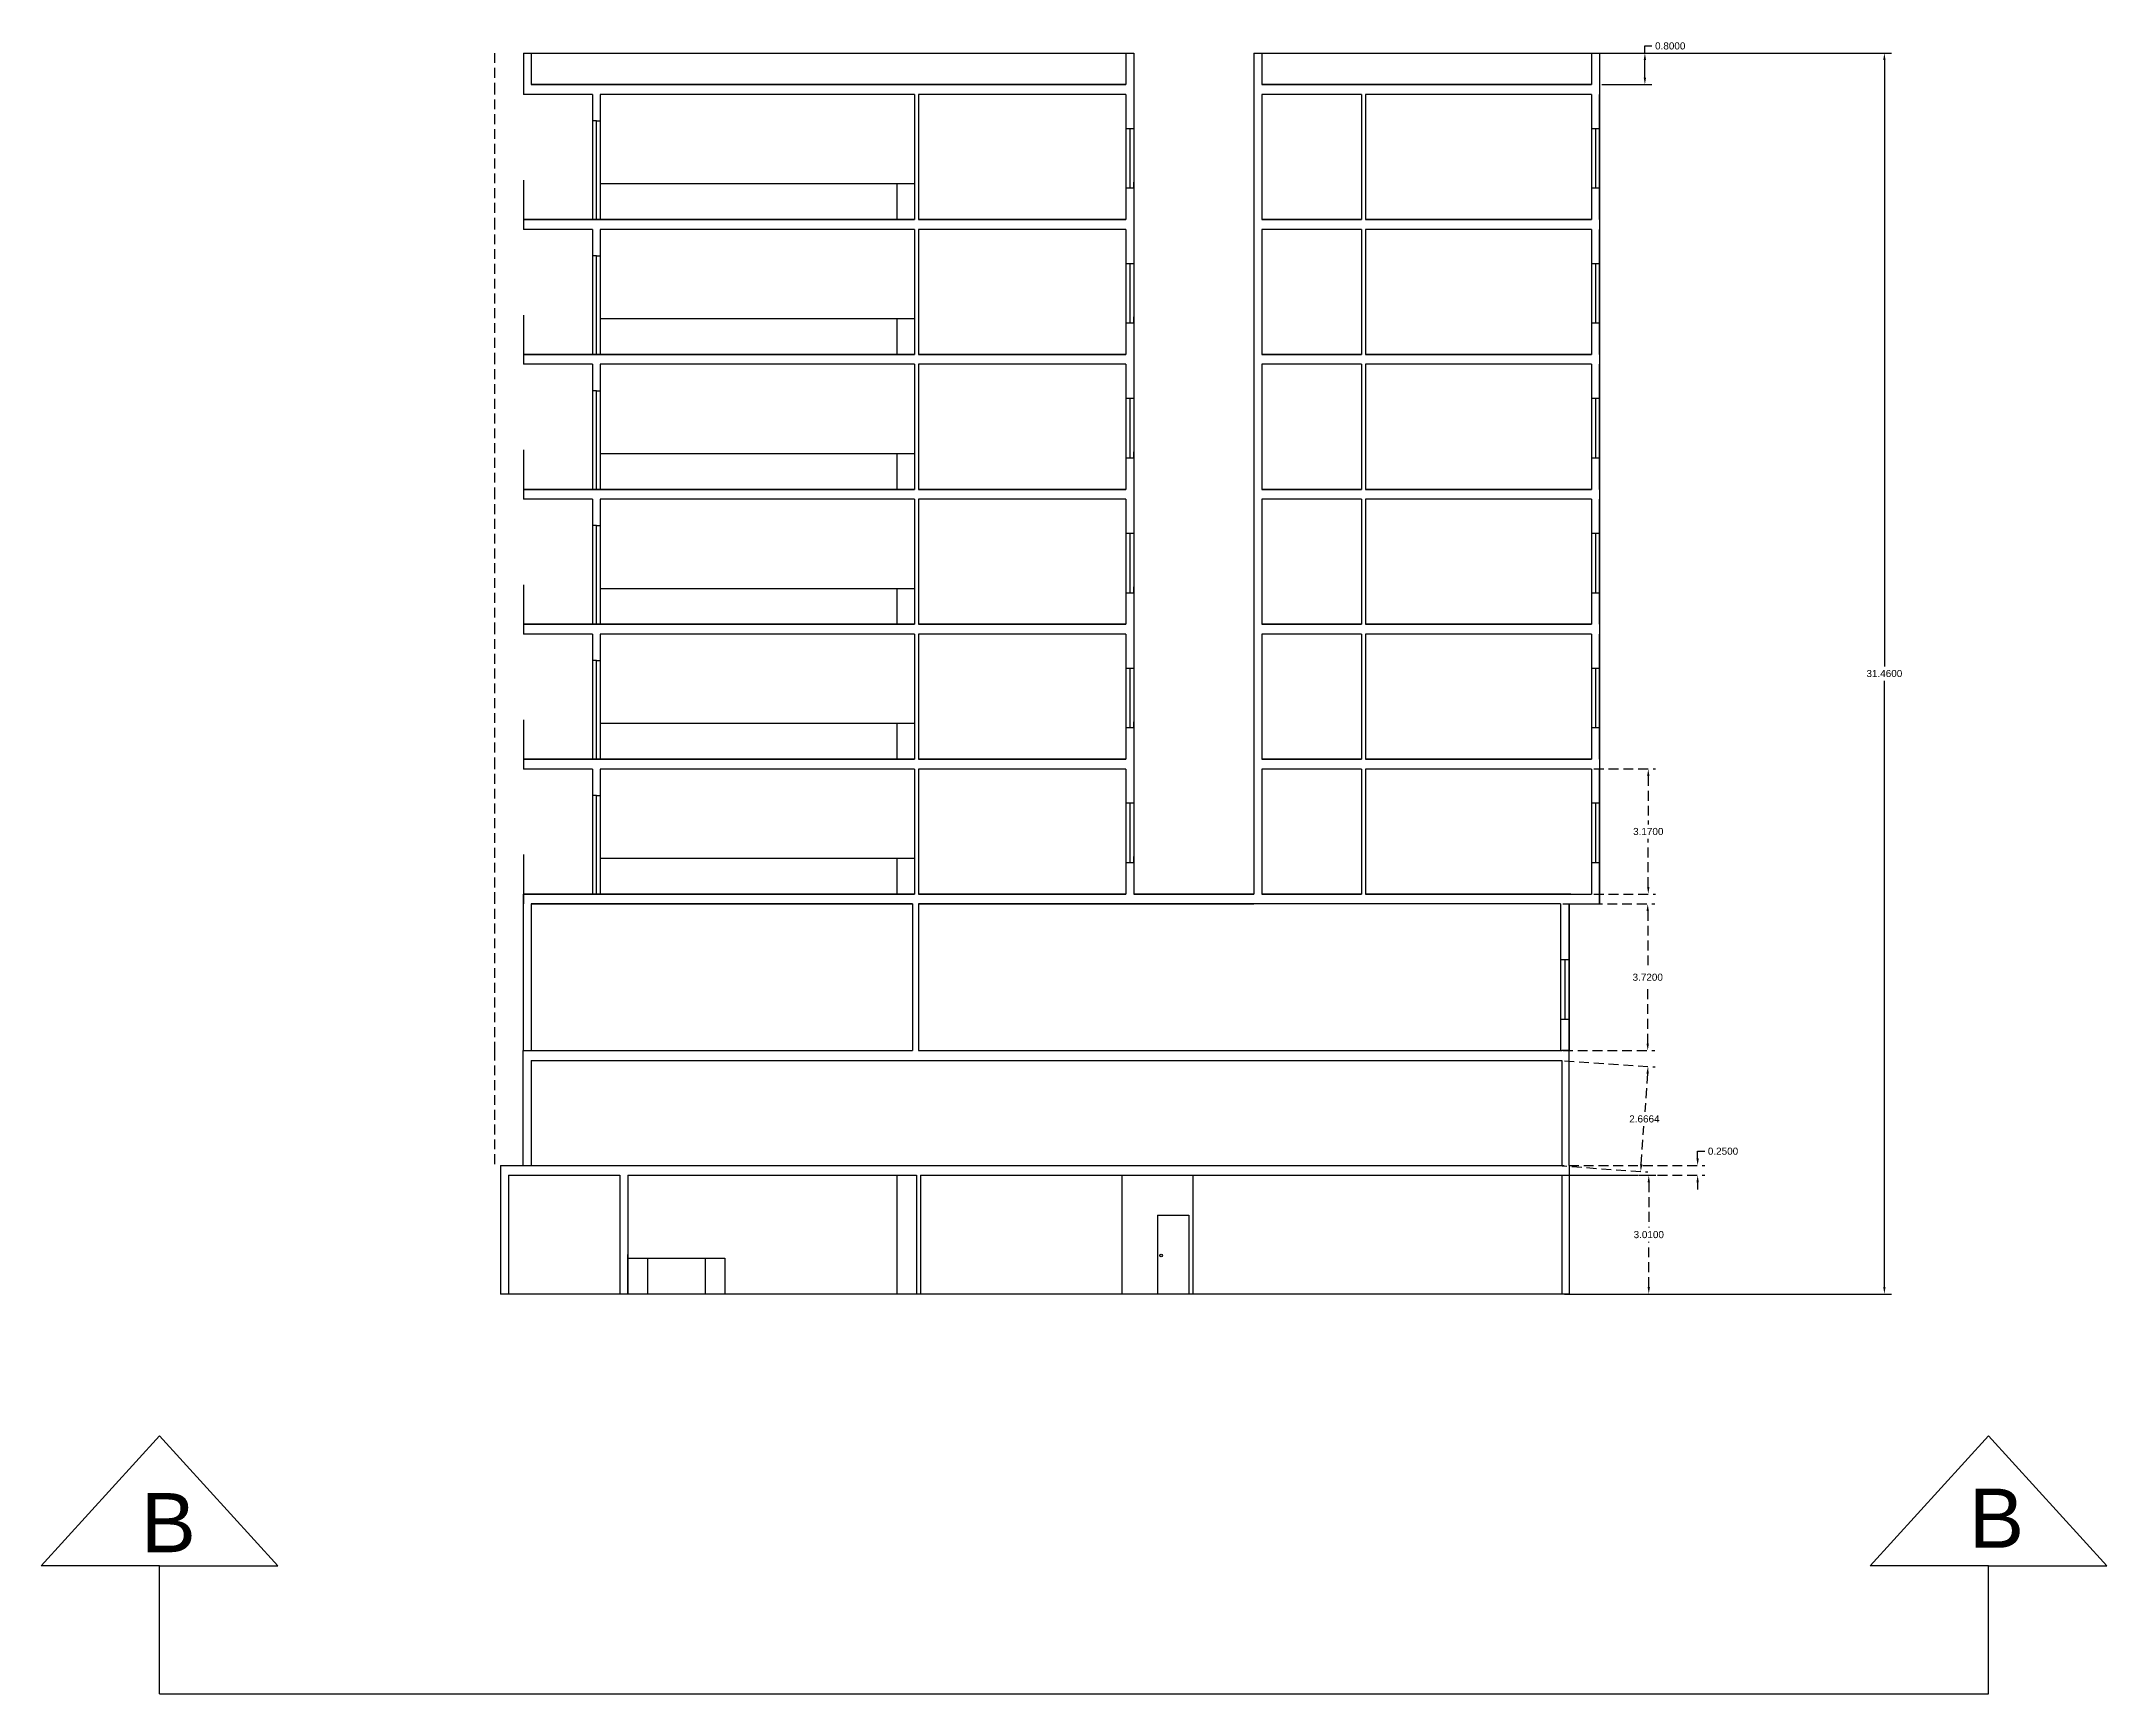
# Model space of a CAD drawing. Header units: inches. Extents: x 5 to 162, y 3 to 116.
# Drawn here: x 4.7 to 57.1, y 2.5 to 44.4 of the extents above; entities that cross this region are included whole.
import ezdxf

# ---------------------------------------------------------------- set-up
doc = ezdxf.new("R2010")
doc.units = ezdxf.units.IN
doc.header["$MEASUREMENT"] = 0
doc.linetypes.add('HIDDEN', pattern=[0.375, 0.25, -0.125])
doc.styles.get("Standard").update_dxf_attribs({"font": 'arial.ttf'})
doc.dimstyles.get("Standard").update_dxf_attribs({"dimtxt": 0.18, "dimasz": 0.18, "dimexe": 0.18, "dimexo": 0.0625, "dimgap": 0.09, "dimtad": 0, "dimtih": 1, "dimtoh": 1, "dimdec": 4, "dimzin": 0, "dimdsep": 46, "dimtxsty": 'Standard', "dimcen": 0.09, "dimadec": 0, "dimazin": 0, "dimtfac": 1, "dimtdec": 4, "dimtofl": 0, "dimtmove": 0, "dimatfit": 3, "dimfxl": 1, "dimtolj": 1, "dimtzin": 0, "dimarcsym": 0})

msp = doc.modelspace()

# ---------------------------------------------------------------- texts
at = {"char_height": 1.5, "attachment_point": 1}
for insert in [(7.22542, 7.60114), (53.59171, 7.71311)]:
    msp.add_mtext_dynamic_manual_height_columns('B', width=1.1155648, gutter_width=1, heights=[0], dxfattribs=dict(at, insert=insert))

# ---------------------------------------------------------------- blocks, each defined once
blk = doc.blocks.new('*D114')
at = {"color": 0, "lineweight": -2, "transparency": 16777216}
for p, q in [((43.517, 44.107), (51.626, 44.107)), ((51.446, 43.927), (51.446, 28.558)), ((51.446, 12.827), (51.446, 28.195)), ((43.517, 12.647), (51.626, 12.647))]:
    blk.add_line(p, q, dxfattribs=at)
at = {"color": 0, "transparency": 16777216}
for points in [[(51.416, 43.927), (51.476, 43.927), (51.446, 44.107)], [(51.416, 12.827), (51.476, 12.827), (51.446, 12.647)]]:
    blk.add_solid(points, dxfattribs=at)
at = {"layer": 'Defpoints', "color": 0, "transparency": 16777216}
for p in [(43.454, 44.107), (51.446, 44.107), (43.454, 12.647)]:
    blk.add_point(p, dxfattribs=at)
at = {"color": 0, "transparency": 16777216, "insert": (51.446, 28.377), "char_height": 0.18, "attachment_point": 5}
blk.add_mtext('\\A1;31.4600', dxfattribs=at)
blk = doc.blocks.new('*D115')
at = {"color": 0, "linetype": 'HIDDEN', "lineweight": -2, "transparency": 16777216}
for p, q in [((43.331, 15.657), (45.651, 15.657)), ((45.471, 15.477), (45.471, 14.333)), ((45.471, 12.827), (45.471, 13.97)), ((43.331, 12.647), (45.651, 12.647))]:
    blk.add_line(p, q, dxfattribs=at)
at = {"color": 0, "linetype": 'HIDDEN', "transparency": 16777216}
for points in [[(45.441, 15.477), (45.501, 15.477), (45.471, 15.657)], [(45.441, 12.827), (45.501, 12.827), (45.471, 12.647)]]:
    blk.add_solid(points, dxfattribs=at)
at = {"layer": 'Defpoints', "color": 0, "linetype": 'HIDDEN', "transparency": 16777216}
for p in [(43.269, 15.657), (45.471, 15.657), (43.269, 12.647)]:
    blk.add_point(p, dxfattribs=at)
at = {"color": 0, "linetype": 'HIDDEN', "transparency": 16777216, "insert": (45.471, 14.152), "char_height": 0.18, "attachment_point": 5}
blk.add_mtext('\\A1;3.0100', dxfattribs=at)
blk = doc.blocks.new('*D116')
at = {"color": 0, "linetype": 'HIDDEN', "lineweight": -2, "transparency": 16777216}
for p, q in [((43.331, 18.562), (45.632, 18.403)), ((45.44, 18.236), (45.373, 17.267)), ((45.28, 15.935), (45.348, 16.903)), ((43.146, 15.902), (45.448, 15.743))]:
    blk.add_line(p, q, dxfattribs=at)
at = {"color": 0, "linetype": 'HIDDEN', "transparency": 16777216}
for points in [[(45.41, 18.238), (45.47, 18.233), (45.452, 18.415)], [(45.25, 15.937), (45.31, 15.933), (45.268, 15.755)]]:
    blk.add_solid(points, dxfattribs=at)
at = {"layer": 'Defpoints', "color": 0, "linetype": 'HIDDEN', "transparency": 16777216}
for p in [(43.269, 18.567), (45.452, 18.415), (43.084, 15.907)]:
    blk.add_point(p, dxfattribs=at)
at = {"color": 0, "linetype": 'HIDDEN', "transparency": 16777216, "insert": (45.36, 17.085), "char_height": 0.18, "attachment_point": 5}
blk.add_mtext('\\A1;2.6664', dxfattribs=at)
blk = doc.blocks.new('*D117')
at = {"color": 0, "linetype": 'HIDDEN', "lineweight": -2, "transparency": 16777216}
for p, q in [((43.295, 22.537), (45.624, 22.537)), ((45.444, 22.357), (45.444, 20.858)), ((45.444, 18.997), (45.444, 20.495)), ((43.295, 18.817), (45.624, 18.817))]:
    blk.add_line(p, q, dxfattribs=at)
at = {"color": 0, "linetype": 'HIDDEN', "transparency": 16777216}
for points in [[(45.414, 22.357), (45.474, 22.357), (45.444, 22.537)], [(45.414, 18.997), (45.474, 18.997), (45.444, 18.817)]]:
    blk.add_solid(points, dxfattribs=at)
at = {"layer": 'Defpoints', "color": 0, "linetype": 'HIDDEN', "transparency": 16777216}
for p in [(43.232, 22.537), (45.444, 22.537), (43.232, 18.817)]:
    blk.add_point(p, dxfattribs=at)
at = {"color": 0, "linetype": 'HIDDEN', "transparency": 16777216, "insert": (45.444, 20.677), "char_height": 0.18, "attachment_point": 5}
blk.add_mtext('\\A1;3.7200', dxfattribs=at)
blk = doc.blocks.new('*D118')
at = {"color": 0, "linetype": 'HIDDEN', "lineweight": -2, "transparency": 16777216}
for p, q in [((44.078, 25.957), (45.638, 25.957)), ((45.458, 25.777), (45.458, 24.553)), ((45.458, 22.967), (45.458, 24.19)), ((44.078, 22.787), (45.638, 22.787))]:
    blk.add_line(p, q, dxfattribs=at)
at = {"color": 0, "linetype": 'HIDDEN', "transparency": 16777216}
for points in [[(45.428, 25.777), (45.488, 25.777), (45.458, 25.957)], [(45.428, 22.967), (45.488, 22.967), (45.458, 22.787)]]:
    blk.add_solid(points, dxfattribs=at)
at = {"layer": 'Defpoints', "color": 0, "linetype": 'HIDDEN', "transparency": 16777216}
for p in [(44.016, 25.957), (45.458, 25.957), (44.016, 22.787)]:
    blk.add_point(p, dxfattribs=at)
at = {"color": 0, "linetype": 'HIDDEN', "transparency": 16777216, "insert": (45.458, 24.372), "char_height": 0.18, "attachment_point": 5}
blk.add_mtext('\\A1;3.1700', dxfattribs=at)
blk = doc.blocks.new('*D119')
at = {"color": 0, "lineweight": -2, "transparency": 16777216}
for p, q in [((44.281, 44.107), (45.552, 44.107)), ((45.372, 44.107), (45.372, 44.287)), ((45.372, 44.287), (45.552, 44.287)), ((45.372, 43.487), (45.372, 43.927)), ((44.281, 43.307), (45.552, 43.307))]:
    blk.add_line(p, q, dxfattribs=at)
at = {"color": 0, "transparency": 16777216}
for points in [[(45.342, 43.927), (45.402, 43.927), (45.372, 44.107)], [(45.342, 43.487), (45.402, 43.487), (45.372, 43.307)]]:
    blk.add_solid(points, dxfattribs=at)
at = {"layer": 'Defpoints', "color": 0, "transparency": 16777216}
for p in [(44.218, 44.107), (45.372, 44.107), (44.218, 43.307)]:
    blk.add_point(p, dxfattribs=at)
at = {"color": 0, "transparency": 16777216, "insert": (46.015, 44.287), "char_height": 0.18, "attachment_point": 5}
blk.add_mtext('\\A1;0.8000', dxfattribs=at)
blk = doc.blocks.new('*D120')
at = {"color": 0, "linetype": 'HIDDEN', "lineweight": -2, "transparency": 16777216}
for p, q in [((46.71, 16.087), (46.71, 16.267)), ((46.71, 16.267), (46.89, 16.267)), ((35.196, 15.907), (46.89, 15.907)), ((35.196, 15.657), (46.89, 15.657)), ((46.71, 15.477), (46.71, 15.297))]:
    blk.add_line(p, q, dxfattribs=at)
at = {"color": 0, "linetype": 'HIDDEN', "transparency": 16777216}
for points in [[(46.68, 16.087), (46.74, 16.087), (46.71, 15.907)], [(46.68, 15.477), (46.74, 15.477), (46.71, 15.657)]]:
    blk.add_solid(points, dxfattribs=at)
at = {"layer": 'Defpoints', "color": 0, "linetype": 'HIDDEN', "transparency": 16777216}
for p in [(35.133, 15.907), (46.71, 15.907), (35.133, 15.657)]:
    blk.add_point(p, dxfattribs=at)
at = {"color": 0, "linetype": 'HIDDEN', "transparency": 16777216, "insert": (47.354, 16.267), "char_height": 0.18, "attachment_point": 5}
blk.add_mtext('\\A1;0.2500', dxfattribs=at)

# ---------------------------------------------------------------- dimensions: what is measured, and where the dimension line sits
for base, p1, p2, picture, middle in [((51.44618, 44.10653), (43.45427, 12.64653), (43.45427, 44.10653), '*D114', (51.44618, 28.37653)), ((45.37199, 44.10653), (44.21848, 43.30653), (44.21848, 44.10653), '*D119', (46.01531, 44.28653))]:
    dim = msp.add_linear_dim(base=base, p1=p1, p2=p2, angle=90, dimstyle='Standard')
    dim.commit()
    dim.dimension.update_dxf_attribs({"geometry": picture, "text_midpoint": middle})
at = {"linetype": 'HIDDEN'}
for base, p1, p2, picture, middle in [((45.45836, 25.95653), (44.01566, 22.78653), (44.01566, 25.95653), '*D118', (45.45836, 24.37153)), ((46.71022, 15.90653), (35.1332, 15.65653), (35.1332, 15.90653), '*D120', (47.35354, 16.26653)), ((45.4711, 15.65653), (43.26855, 12.64653), (43.26855, 15.65653), '*D115', (45.4711, 14.15153))]:
    dim = msp.add_linear_dim(base=base, p1=p1, p2=p2, angle=90, dimstyle='Standard', dxfattribs=at)
    dim.commit()
    dim.dimension.update_dxf_attribs({"geometry": picture, "text_midpoint": middle})
for p1, p2, distance, picture, middle in [((43.23203, 18.81653), (43.23203, 22.53653), -2.21178, '*D117', (45.44381, 20.67653)), ((43.08409, 15.90653), (43.26853, 18.56653), -2.1891, '*D116', (45.36017, 17.0851))]:
    dim = msp.add_aligned_dim(p1=p1, p2=p2, distance=distance, dimstyle='Standard', dxfattribs=at)
    dim.commit()
    dim.dimension.update_dxf_attribs({"geometry": picture, "text_midpoint": middle})

# ---------------------------------------------------------------- linework, layer by layer
at = {"linetype": 'HIDDEN'}
for p, q in [((16.19725, 44.10653), (16.19725, 43.30653)), ((16.19725, 43.30653), (16.19725, 39.88653)), ((16.19725, 39.88653), (16.19725, 36.46653)), ((16.19725, 36.46653), (16.19725, 33.04653)), ((16.19725, 33.04653), (16.19725, 29.62653)), ((16.19725, 29.62653), (16.19725, 26.20653)), ((16.19725, 26.20653), (16.19725, 22.78653)), ((16.19725, 22.78653), (16.19725, 18.81653)), ((16.19725, 18.81653), (16.19725, 15.90653))]:
    msp.add_line(p, q, dxfattribs=at)
for p, q in [((16.92784, 44.10653), (16.92784, 43.30653)), ((16.92784, 44.10653), (32.40784, 44.10653)), ((17.12784, 44.10653), (17.12784, 43.30653)), ((32.20784, 44.10653), (32.20784, 43.30653)), ((32.40784, 44.10653), (32.40784, 43.30653)), ((35.45784, 44.10653), (44.21848, 44.10653)), ((35.45784, 44.10653), (35.45784, 43.30653)), ((35.65784, 44.10653), (35.65784, 43.30653)), ((44.01566, 44.10653), (44.01566, 43.30653)), ((44.21848, 44.10653), (44.21848, 43.30653)), ((16.9277, 43.30653), (16.9277, 43.05653)), ((16.92784, 43.30653), (16.9277, 43.30653)), ((18.67984, 43.05653), (16.9277, 43.05653)), ((32.20784, 43.30653), (17.12784, 43.30653)), ((17.12784, 43.30653), (32.20784, 43.30653)), ((18.67984, 43.05653), (18.67984, 39.88653)), ((26.84984, 43.05653), (18.87984, 43.05653)), ((18.87984, 43.05653), (18.87984, 39.88653)), ((26.84984, 43.05653), (26.84984, 39.88653)), ((32.20984, 43.05653), (26.94984, 43.05653)), ((26.94984, 43.05653), (26.94984, 39.88653)), ((32.20984, 43.05653), (32.20984, 39.88653)), ((32.40984, 43.30653), (32.40784, 43.30653)), ((32.40984, 43.30653), (32.40984, 39.88653)), ((35.45784, 43.30653), (35.45784, 39.88653)), ((44.01566, 43.30653), (35.65784, 43.30653)), ((35.65784, 43.30653), (44.01566, 43.30653)), ((38.18784, 43.05653), (35.65784, 43.05653)), ((35.65784, 43.05653), (35.65784, 39.88653)), ((38.18784, 43.05653), (38.18784, 39.88653)), ((44.01566, 43.05653), (38.28784, 43.05653)), ((38.28784, 43.05653), (38.28784, 39.88653)), ((44.01566, 43.05653), (44.01566, 39.88653)), ((44.21848, 43.30653), (44.21848, 39.88653)), ((44.21848, 39.88653), (44.21848, 43.05653)), ((18.77984, 42.38653), (18.67984, 42.38653)), ((18.77984, 39.88653), (18.77984, 42.38653)), ((18.77984, 42.38653), (18.87984, 42.38653)), ((32.40984, 42.18653), (32.20984, 42.18653)), ((32.30984, 42.18653), (32.30984, 40.68653)), ((44.21848, 42.18653), (44.01566, 42.18653)), ((44.11707, 42.18653), (44.11707, 40.68653)), ((44.21848, 40.68653), (44.21848, 42.18653)), ((16.9277, 40.88653), (16.9277, 39.88653)), ((18.87984, 40.79653), (26.39784, 40.79653)), ((26.39784, 40.79653), (26.39784, 39.88653)), ((26.39784, 40.79653), (26.84984, 40.79653)), ((32.20984, 40.68653), (32.40984, 40.68653)), ((32.40984, 40.68653), (32.40984, 40.83653)), ((44.01566, 40.68653), (44.21848, 40.68653)), ((16.9277, 39.88653), (18.67984, 39.88653)), ((16.9277, 39.88653), (16.9277, 39.63653)), ((26.84984, 39.88653), (16.9277, 39.88653)), ((18.67984, 39.88653), (18.87984, 39.88653)), ((18.87984, 39.88653), (26.84984, 39.88653)), ((26.94984, 39.88653), (32.20984, 39.88653)), ((32.20984, 39.88653), (26.94984, 39.88653)), ((32.40984, 39.88653), (32.40984, 36.46653)), ((35.45784, 39.88653), (35.45784, 36.46653)), ((35.65784, 39.88653), (38.18784, 39.88653)), ((38.18784, 39.88653), (35.65784, 39.88653)), ((38.28784, 39.88653), (44.01566, 39.88653)), ((44.01566, 39.88653), (38.28784, 39.88653)), ((44.21848, 39.88653), (44.21848, 36.46653)), ((18.67984, 39.63653), (16.9277, 39.63653)), ((18.67984, 39.63653), (18.67984, 36.46653)), ((26.84984, 39.63653), (18.87984, 39.63653)), ((18.87984, 39.63653), (18.87984, 36.46653)), ((26.84984, 39.63653), (26.84984, 36.46653)), ((32.20984, 39.63653), (26.94984, 39.63653)), ((26.94984, 39.63653), (26.94984, 36.46653)), ((32.20984, 39.63653), (32.20984, 36.46653)), ((38.18784, 39.63653), (35.65784, 39.63653)), ((35.65784, 39.63653), (35.65784, 36.46653)), ((38.18784, 39.63653), (38.18784, 36.46653)), ((44.01566, 39.63653), (38.28784, 39.63653)), ((38.28784, 39.63653), (38.28784, 36.46653)), ((44.01566, 39.63653), (44.01566, 36.46653)), ((44.21848, 36.46653), (44.21848, 39.63653)), ((18.77984, 38.96653), (18.67984, 38.96653)), ((18.77984, 36.46653), (18.77984, 38.96653)), ((18.77984, 38.96653), (18.87984, 38.96653)), ((32.40984, 38.76653), (32.20984, 38.76653)), ((32.30984, 38.76653), (32.30984, 37.26653)), ((44.21848, 38.76653), (44.01566, 38.76653)), ((44.11707, 38.76653), (44.11707, 37.26653)), ((44.21848, 37.26653), (44.21848, 38.76653)), ((16.9277, 37.46653), (16.9277, 36.46653)), ((18.87984, 37.37653), (26.39784, 37.37653)), ((26.39784, 37.37653), (26.39784, 36.46653)), ((26.39784, 37.37653), (26.84984, 37.37653)), ((32.20984, 37.26653), (32.40984, 37.26653)), ((32.40984, 37.26653), (32.40984, 37.41653)), ((44.01566, 37.26653), (44.21848, 37.26653)), ((16.9277, 36.46653), (18.67984, 36.46653)), ((16.9277, 36.46653), (16.9277, 36.21653)), ((26.84984, 36.46653), (16.9277, 36.46653)), ((18.67984, 36.21653), (16.9277, 36.21653)), ((18.67984, 36.46653), (18.87984, 36.46653)), ((18.67984, 36.21653), (18.67984, 33.04653)), ((18.87984, 36.46653), (26.84984, 36.46653)), ((26.84984, 36.21653), (18.87984, 36.21653)), ((18.87984, 36.21653), (18.87984, 33.04653)), ((26.84984, 36.21653), (26.84984, 33.04653)), ((26.94984, 36.46653), (32.20984, 36.46653)), ((32.20984, 36.46653), (26.94984, 36.46653)), ((32.20984, 36.21653), (26.94984, 36.21653)), ((26.94984, 36.21653), (26.94984, 33.04653)), ((32.20984, 36.21653), (32.20984, 33.04653)), ((32.40984, 36.46653), (32.40984, 33.04653)), ((35.45784, 36.46653), (35.45784, 33.04653)), ((35.65784, 36.46653), (38.18784, 36.46653)), ((38.18784, 36.46653), (35.65784, 36.46653)), ((38.18784, 36.21653), (35.65784, 36.21653)), ((35.65784, 36.21653), (35.65784, 33.04653)), ((38.18784, 36.21653), (38.18784, 33.04653)), ((38.28784, 36.46653), (44.01566, 36.46653)), ((44.01566, 36.46653), (38.28784, 36.46653)), ((44.01566, 36.21653), (38.28784, 36.21653)), ((38.28784, 36.21653), (38.28784, 33.04653)), ((44.01566, 36.21653), (44.01566, 33.04653)), ((44.21848, 36.46653), (44.21848, 33.04653)), ((44.21848, 33.04653), (44.21848, 36.21653)), ((18.77984, 35.54653), (18.67984, 35.54653)), ((18.77984, 33.04653), (18.77984, 35.54653)), ((18.77984, 35.54653), (18.87984, 35.54653)), ((32.40984, 35.34653), (32.20984, 35.34653)), ((32.30984, 35.34653), (32.30984, 33.84653)), ((44.21848, 35.34653), (44.01566, 35.34653)), ((44.11707, 35.34653), (44.11707, 33.84653)), ((44.21848, 33.84653), (44.21848, 35.34653)), ((16.9277, 34.04653), (16.9277, 33.04653)), ((18.87984, 33.95653), (26.39784, 33.95653)), ((26.39784, 33.95653), (26.39784, 33.04653)), ((26.39784, 33.95653), (26.84984, 33.95653)), ((32.20984, 33.84653), (32.40984, 33.84653)), ((32.40984, 33.84653), (32.40984, 33.99653)), ((44.01566, 33.84653), (44.21848, 33.84653)), ((16.9277, 33.04653), (18.67984, 33.04653)), ((16.9277, 33.04653), (16.9277, 32.79653)), ((26.84984, 33.04653), (16.9277, 33.04653)), ((18.67984, 33.04653), (18.87984, 33.04653)), ((18.87984, 33.04653), (26.84984, 33.04653)), ((26.94984, 33.04653), (32.20984, 33.04653)), ((32.20984, 33.04653), (26.94984, 33.04653)), ((32.40984, 33.04653), (32.40984, 29.62653)), ((35.45784, 33.04653), (35.45784, 29.62653)), ((35.65784, 33.04653), (38.18784, 33.04653)), ((38.18784, 33.04653), (35.65784, 33.04653)), ((38.28784, 33.04653), (44.01566, 33.04653)), ((44.01566, 33.04653), (38.28784, 33.04653)), ((44.21848, 33.04653), (44.21848, 29.62653)), ((18.67984, 32.79653), (16.9277, 32.79653)), ((18.67984, 32.79653), (18.67984, 29.62653)), ((26.84984, 32.79653), (18.87984, 32.79653)), ((18.87984, 32.79653), (18.87984, 29.62653)), ((26.84984, 32.79653), (26.84984, 29.62653)), ((32.20984, 32.79653), (26.94984, 32.79653)), ((26.94984, 32.79653), (26.94984, 29.62653)), ((32.20984, 32.79653), (32.20984, 29.62653)), ((38.18784, 32.79653), (35.65784, 32.79653)), ((35.65784, 32.79653), (35.65784, 29.62653)), ((38.18784, 32.79653), (38.18784, 29.62653)), ((44.01566, 32.79653), (38.28784, 32.79653)), ((38.28784, 32.79653), (38.28784, 29.62653)), ((44.01566, 32.79653), (44.01566, 29.62653)), ((44.21848, 29.62653), (44.21848, 32.79653)), ((18.77984, 32.12653), (18.67984, 32.12653)), ((18.77984, 29.62653), (18.77984, 32.12653)), ((18.77984, 32.12653), (18.87984, 32.12653)), ((32.40984, 31.92653), (32.20984, 31.92653)), ((32.30984, 31.92653), (32.30984, 30.42653)), ((44.21848, 31.92653), (44.01566, 31.92653)), ((44.11707, 31.92653), (44.11707, 30.42653)), ((44.21848, 30.42653), (44.21848, 31.92653)), ((16.9277, 30.62653), (16.9277, 29.62653)), ((18.87984, 30.53653), (26.39784, 30.53653)), ((26.39784, 30.53653), (26.39784, 29.62653)), ((26.39784, 30.53653), (26.84984, 30.53653)), ((32.20984, 30.42653), (32.40984, 30.42653)), ((32.40984, 30.42653), (32.40984, 30.57653)), ((44.01566, 30.42653), (44.21848, 30.42653)), ((16.9277, 29.62653), (18.67984, 29.62653)), ((16.9277, 29.62653), (16.9277, 29.37653)), ((26.84984, 29.62653), (16.9277, 29.62653)), ((18.67984, 29.37653), (16.9277, 29.37653)), ((18.67984, 29.62653), (18.87984, 29.62653)), ((18.67984, 29.37653), (18.67984, 26.20653)), ((18.87984, 29.62653), (26.84984, 29.62653)), ((26.84984, 29.37653), (18.87984, 29.37653)), ((18.87984, 29.37653), (18.87984, 26.20653)), ((26.84984, 29.37653), (26.84984, 26.20653)), ((26.94984, 29.62653), (32.20984, 29.62653)), ((32.20984, 29.62653), (26.94984, 29.62653)), ((32.20984, 29.37653), (26.94984, 29.37653)), ((26.94984, 29.37653), (26.94984, 26.20653)), ((32.20984, 29.37653), (32.20984, 26.20653)), ((32.40984, 29.62653), (32.40984, 26.20653)), ((35.45784, 29.62653), (35.45784, 26.20653)), ((35.65784, 29.62653), (38.18784, 29.62653)), ((35.65784, 29.62653), (38.18784, 29.62653)), ((38.18784, 29.62653), (35.65784, 29.62653)), ((38.18784, 29.37653), (35.65784, 29.37653)), ((35.65784, 29.37653), (35.65784, 26.20653)), ((38.18784, 29.37653), (38.18784, 26.20653)), ((38.28784, 29.62653), (44.01566, 29.62653)), ((38.28784, 29.62653), (44.01566, 29.62653)), ((44.01566, 29.62653), (38.28784, 29.62653)), ((44.01566, 29.37653), (38.28784, 29.37653)), ((38.28784, 29.37653), (38.28784, 26.20653)), ((44.01566, 29.37653), (44.01566, 26.20653)), ((44.21848, 29.62653), (44.21848, 26.20653)), ((44.21848, 26.20653), (44.21848, 29.37653)), ((18.77984, 28.70653), (18.67984, 28.70653)), ((18.77984, 26.20653), (18.77984, 28.70653)), ((18.77984, 28.70653), (18.87984, 28.70653)), ((32.40984, 28.50653), (32.20984, 28.50653)), ((32.30984, 28.50653), (32.30984, 27.00653)), ((44.21848, 28.50653), (44.01566, 28.50653)), ((44.11707, 28.50653), (44.11707, 27.00653)), ((44.21848, 27.00653), (44.21848, 28.50653)), ((16.9277, 27.20653), (16.9277, 26.20653)), ((18.87984, 27.11653), (26.39784, 27.11653)), ((26.39784, 27.11653), (26.39784, 26.20653)), ((26.39784, 27.11653), (26.84984, 27.11653)), ((32.20984, 27.00653), (32.40984, 27.00653)), ((32.40984, 27.00653), (32.40984, 27.15653)), ((44.01566, 27.00653), (44.21848, 27.00653)), ((16.9277, 26.20653), (18.67984, 26.20653)), ((16.9277, 26.20653), (16.9277, 25.95653)), ((26.84984, 26.20653), (16.9277, 26.20653)), ((18.67984, 26.20653), (18.87984, 26.20653)), ((18.87984, 26.20653), (26.84984, 26.20653)), ((26.94984, 26.20653), (32.20984, 26.20653)), ((32.20984, 26.20653), (26.94984, 26.20653)), ((32.40984, 26.20653), (32.40984, 22.78653)), ((35.45784, 26.20653), (35.45784, 22.78653)), ((35.65784, 26.20653), (38.18784, 26.20653)), ((35.65784, 26.20653), (38.18784, 26.20653)), ((38.18784, 26.20653), (35.65784, 26.20653)), ((38.28784, 26.20653), (44.01566, 26.20653)), ((38.28784, 26.20653), (44.01566, 26.20653)), ((44.01566, 26.20653), (38.28784, 26.20653)), ((44.21848, 26.20653), (44.21848, 22.53653)), ((18.67984, 25.95653), (16.9277, 25.95653)), ((18.67984, 25.95653), (18.67984, 22.78653)), ((26.84984, 25.95653), (18.87984, 25.95653)), ((18.87984, 25.95653), (18.87984, 22.78653)), ((26.84984, 25.95653), (26.84984, 22.78653)), ((32.20984, 25.95653), (26.94984, 25.95653)), ((26.94984, 25.95653), (26.94984, 22.78653)), ((32.20984, 25.95653), (32.20984, 22.78653)), ((38.18784, 25.95653), (35.65784, 25.95653)), ((35.65784, 25.95653), (35.65784, 22.78653)), ((38.18784, 25.95653), (38.18784, 22.78653)), ((44.01566, 25.95653), (38.28784, 25.95653)), ((38.28784, 25.95653), (38.28784, 22.78653)), ((44.01566, 25.95653), (44.01566, 22.78653)), ((44.21848, 22.53653), (44.21848, 25.95653)), ((18.77984, 25.28653), (18.67984, 25.28653)), ((18.77984, 22.78653), (18.77984, 25.28653)), ((18.77984, 25.28653), (18.87984, 25.28653)), ((32.40984, 25.08653), (32.20984, 25.08653)), ((32.30984, 25.08653), (32.30984, 23.58653)), ((44.21848, 25.08653), (44.01566, 25.08653)), ((44.11707, 25.08653), (44.11707, 23.58653)), ((44.21848, 23.58653), (44.21848, 25.08653)), ((16.9277, 23.78653), (16.9277, 22.53653)), ((18.87984, 23.69653), (26.39784, 23.69653)), ((26.39784, 23.69653), (26.39784, 22.78653)), ((26.39784, 23.69653), (26.84984, 23.69653)), ((32.20984, 23.58653), (32.40984, 23.58653)), ((32.40984, 23.58653), (32.40984, 23.73653)), ((44.01566, 23.58653), (44.21848, 23.58653)), ((16.9273, 22.78653), (16.9273, 18.81653)), ((26.84984, 22.78653), (16.9273, 22.78653)), ((16.9277, 22.78653), (18.67984, 22.78653)), ((17.1273, 22.53653), (18.87984, 22.53653)), ((26.79984, 22.53653), (17.1273, 22.53653)), ((17.1273, 22.53653), (17.1273, 18.81653)), ((18.67984, 22.78653), (18.87984, 22.78653)), ((18.87984, 22.78653), (26.84984, 22.78653)), ((18.87984, 22.53653), (26.79984, 22.53653)), ((26.79984, 22.53653), (26.79984, 18.81653)), ((26.94984, 22.78653), (32.20984, 22.78653)), ((32.20984, 22.78653), (26.94984, 22.78653)), ((26.94984, 22.53653), (35.45784, 22.53653)), ((43.23203, 22.53653), (26.94984, 22.53653)), ((26.94984, 22.53653), (26.94984, 18.81653)), ((32.40984, 22.78653), (35.45784, 22.78653)), ((35.45784, 22.78653), (32.40984, 22.78653)), ((35.65784, 22.78653), (38.18784, 22.78653)), ((38.18784, 22.78653), (35.65784, 22.78653)), ((38.28784, 22.78653), (44.01566, 22.78653)), ((43.49076, 22.78653), (38.28784, 22.78653)), ((43.23203, 22.53653), (43.23203, 18.81653)), ((43.45425, 22.53653), (44.21848, 22.53653)), ((43.45425, 22.53653), (43.45425, 18.81653)), ((43.45425, 18.81653), (43.45425, 22.53653)), ((43.45425, 21.11653), (43.23203, 21.11653)), ((43.34314, 21.11653), (43.34314, 19.61653)), ((43.45425, 19.61653), (43.45425, 21.11653)), ((43.23203, 19.61653), (43.45425, 19.61653)), ((16.9273, 15.90653), (16.9273, 18.81653)), ((16.9273, 18.81653), (17.1273, 18.81653)), ((17.1273, 18.81653), (26.79984, 18.81653)), ((17.1273, 18.81653), (26.79984, 18.81653)), ((17.1273, 18.56653), (17.1273, 15.90653)), ((17.1273, 18.56653), (43.26853, 18.56653)), ((26.94984, 18.81653), (43.23203, 18.81653)), ((26.94984, 18.81653), (43.26853, 18.81653)), ((43.45425, 18.81653), (43.26853, 18.81653)), ((43.26853, 18.56653), (43.26853, 15.90653)), ((43.45425, 18.81653), (43.49076, 18.81653)), ((43.45425, 15.90653), (43.45425, 18.81653)), ((16.35215, 15.90653), (43.26853, 15.90653)), ((16.35215, 15.90653), (16.35215, 15.65653)), ((16.9273, 15.90653), (43.26853, 15.90653)), ((43.45427, 15.90653), (43.45427, 15.65653)), ((16.35215, 15.65653), (16.35215, 12.64653)), ((16.55221, 15.65653), (19.37786, 15.65653)), ((16.55221, 15.65653), (16.55221, 12.64653)), ((19.37786, 15.65653), (19.37786, 12.64653)), ((19.57786, 15.65653), (26.89786, 15.65653)), ((19.57786, 15.65653), (19.57786, 12.64653)), ((26.39786, 15.65653), (26.39786, 12.64653)), ((26.89786, 15.65653), (26.89786, 12.64653)), ((26.99786, 15.65653), (43.26855, 15.65653)), ((26.99786, 15.65653), (26.99786, 12.64653)), ((32.10986, 15.65653), (32.10986, 12.64653)), ((33.90986, 15.65653), (33.90986, 12.64653)), ((43.26855, 15.65653), (43.26855, 12.64653)), ((43.45427, 15.65653), (43.45427, 12.64653)), ((33.00986, 14.64653), (33.80986, 14.64653)), ((33.00986, 14.64653), (33.00986, 12.64653)), ((33.80986, 14.64653), (33.80986, 12.64653)), ((19.57786, 12.64653), (19.57786, 13.64653)), ((19.57786, 13.55653), (22.03786, 13.55653)), ((20.07786, 13.55653), (20.07786, 12.64653)), ((21.53786, 13.55653), (21.53786, 12.64653)), ((22.03786, 13.55653), (22.03786, 12.64653)), ((43.45427, 12.64653), (16.35215, 12.64653)), ((4.70242, 5.75633), (7.70242, 9.04885)), ((10.70242, 5.75633), (7.70242, 9.04885)), ((51.0844, 5.75633), (54.0844, 9.04885)), ((57.0844, 5.75633), (54.0844, 9.04885)), ((7.70242, 5.75633), (4.70242, 5.75633)), ((7.70242, 2.51497), (7.70242, 5.75633)), ((7.70242, 5.75633), (10.70242, 5.75633)), ((54.0844, 5.75633), (51.0844, 5.75633)), ((54.0844, 2.51497), (54.0844, 5.75633)), ((54.0844, 5.75633), (57.0844, 5.75633)), ((7.70242, 2.51497), (54.0844, 2.51497))]:
    msp.add_line(p, q)
msp.add_circle((33.10172, 13.62216), 0.03288)

msp.set_redraw_order([(e.dxf.handle, doc.entitydb.next_handle()) for e in msp.query("TEXT MTEXT ATTDEF DIMENSION ARC_DIMENSION")])  # texts and dimensions are drawn at this point

doc.saveas('drawing.dxf')
